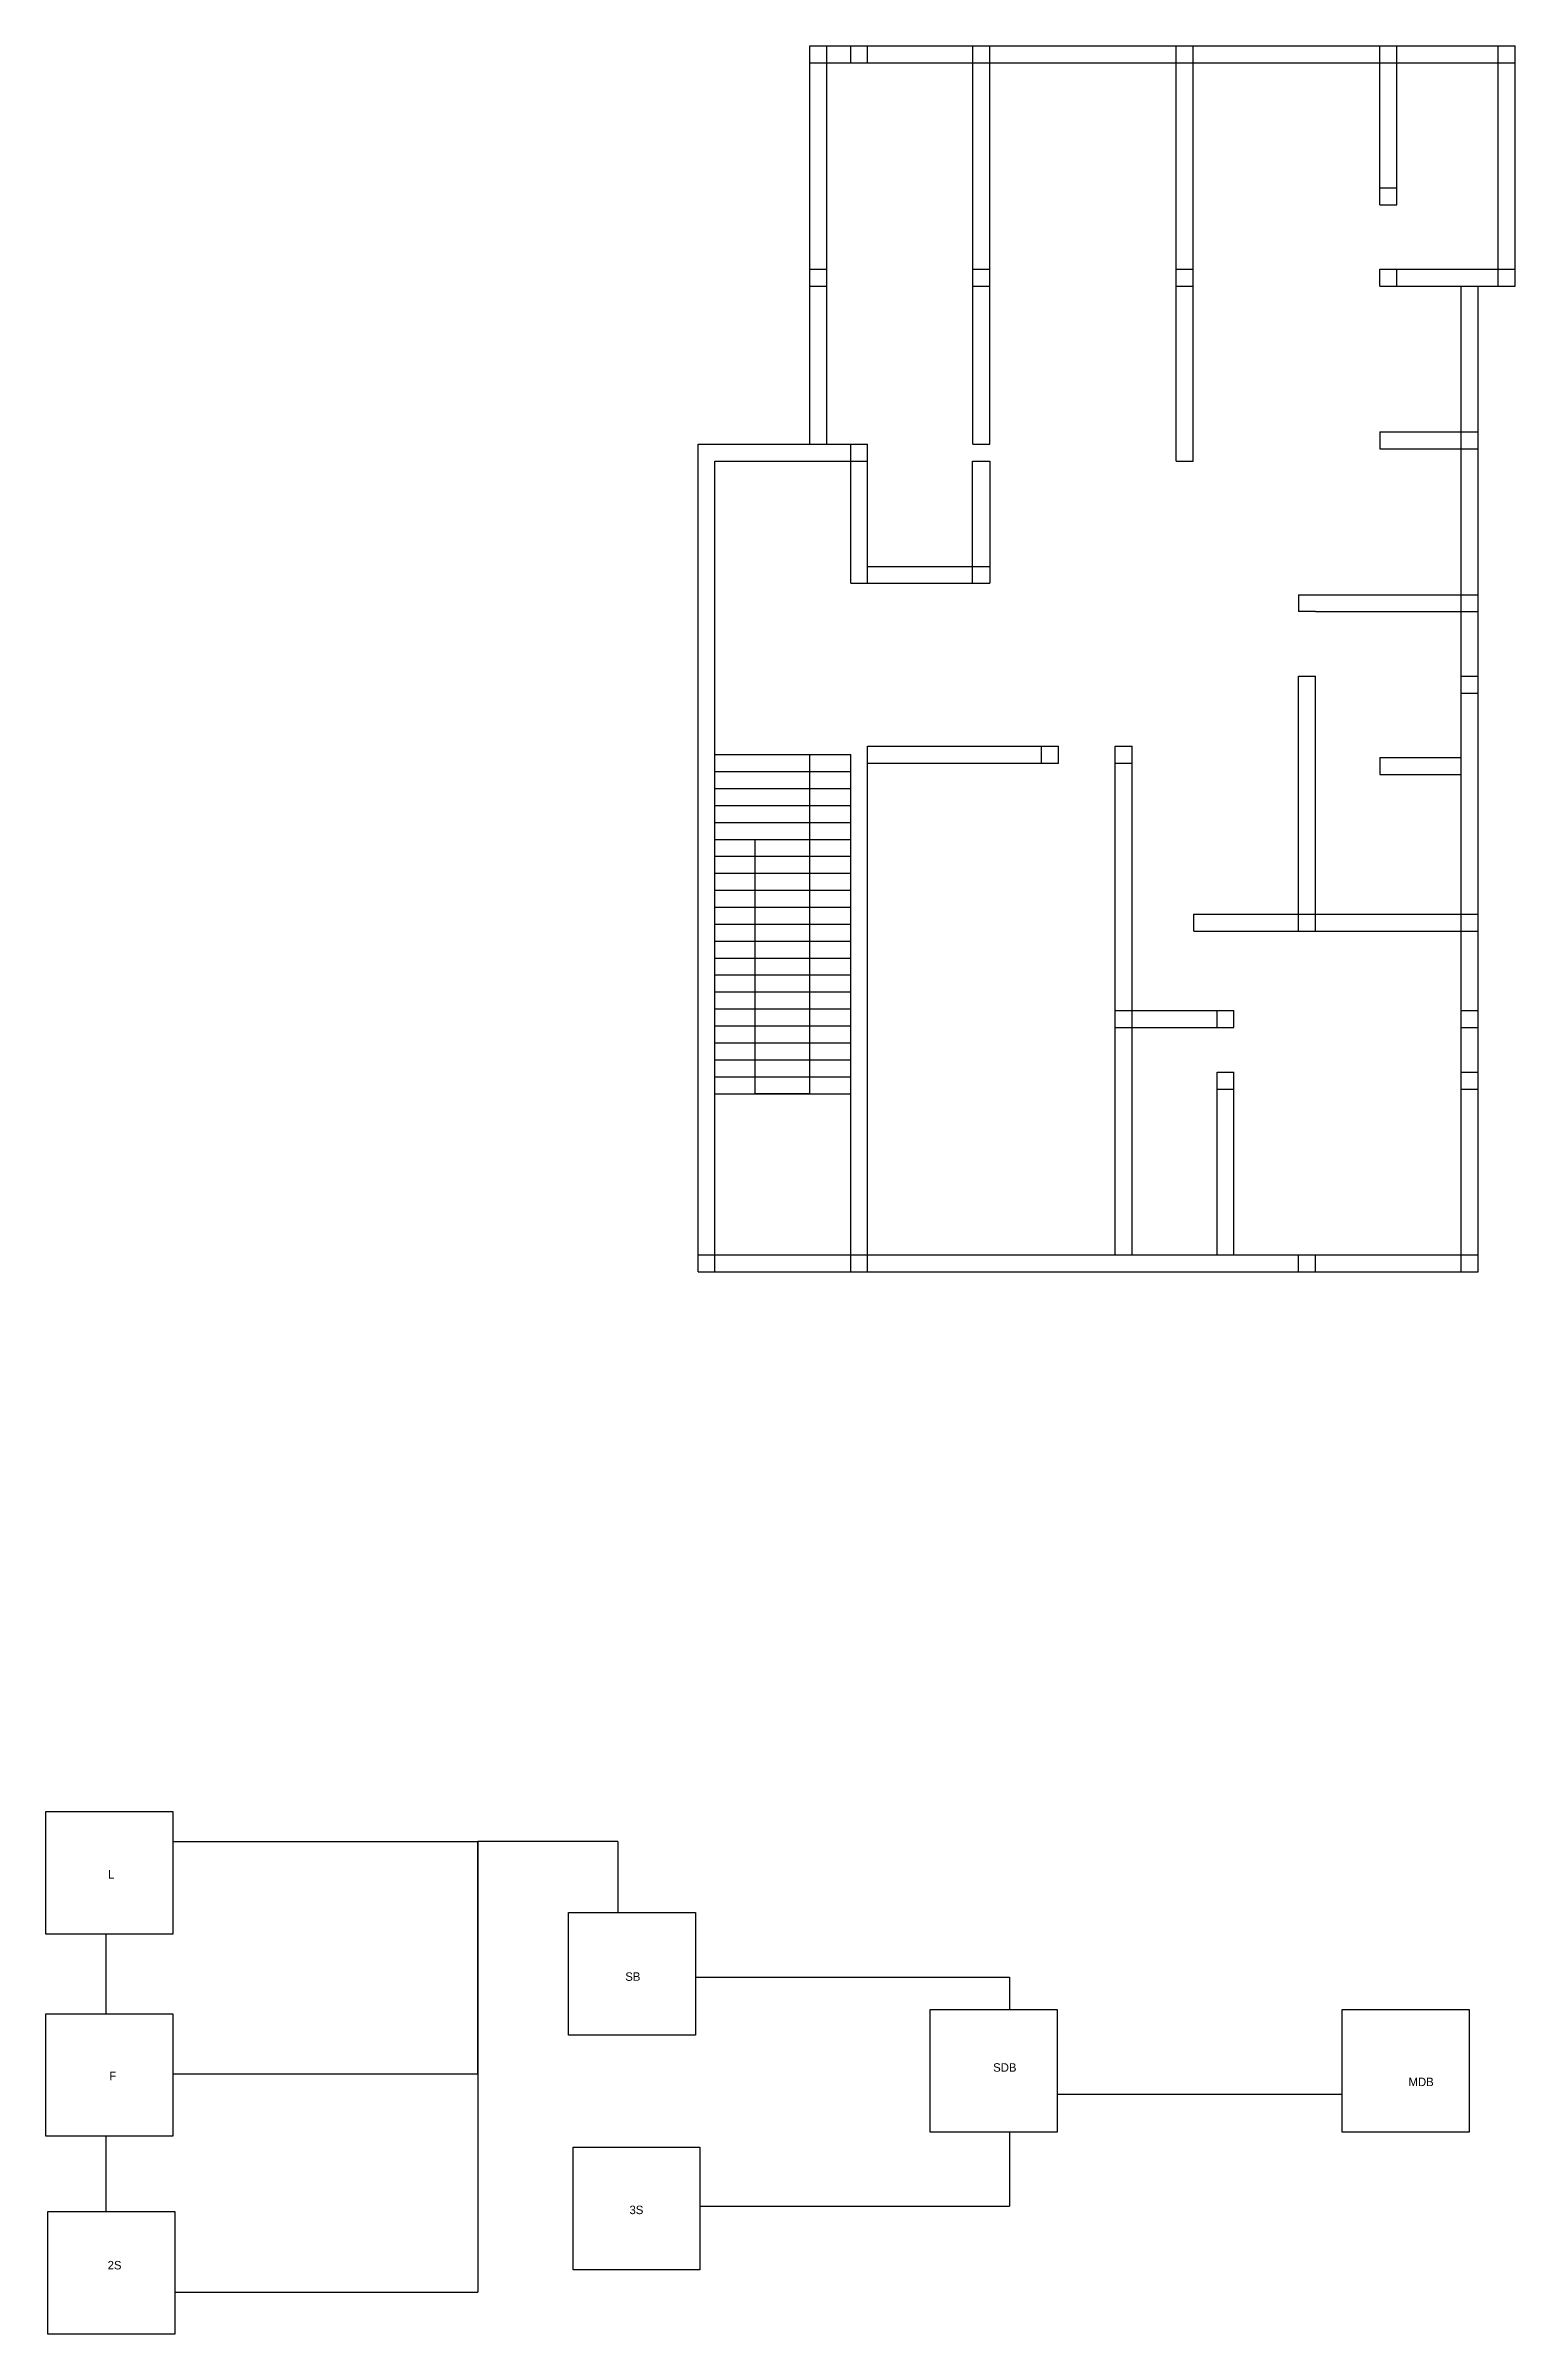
# Model space of a CAD drawing. Header units: inches. Extents: x -1659 to -49, y -539 to 810.
# Drawn here: x -915 to -49, y -539 to 810 of the extents above; entities that cross this region are included whole.
import ezdxf

# ---------------------------------------------------------------- set-up
doc = ezdxf.new("R2010")
doc.units = ezdxf.units.IN
doc.header["$MEASUREMENT"] = 0

msp = doc.modelspace()

# ---------------------------------------------------------------- texts
for s, p in [('L', (-878.5, -270.6)), ('SB', (-573.6, -330.9)), ('F', (-877.8, -389.5)), ('SDB', (-356.7, -384.5)), ('MDB', (-111.8, -393)), ('3S', (-571.1, -468.5)), ('2S', (-878.8, -501.1))]:
    msp.add_text(s, height=5).set_placement(p)

# ---------------------------------------------------------------- linework, layer by layer
for p, q in [((-464.7, 810.3), (-48.9, 810.3)), ((-464.7, 575.3), (-464.7, 810.3)), ((-454.7, 575.3), (-454.7, 810.3)), ((-454.7, 575.3), (-454.7, 810.3)), ((-440.7, 800.3), (-440.7, 810.3)), ((-430.7, 800.3), (-430.7, 810.3)), ((-368.7, 575.3), (-368.7, 810.3)), ((-358.7, 575.3), (-358.7, 810.3)), ((-248.7, 565.3), (-248.7, 810.3)), ((-238.7, 565.3), (-238.7, 810.3)), ((-128.7, 716.6), (-128.7, 810.3)), ((-118.7, 716.6), (-118.7, 810.3)), ((-58.9, 668.6), (-58.9, 810.3)), ((-48.9, 668.6), (-48.9, 810.3)), ((-464.7, 800.3), (-48.9, 800.3)), ((-464.7, 800.3), (-358.7, 800.3)), ((-248.7, 800.3), (-48.9, 800.3)), ((-128.7, 726.6), (-118.7, 726.6)), ((-128.7, 716.6), (-118.7, 716.6)), ((-464.7, 678.6), (-454.7, 678.6)), ((-368.7, 678.6), (-358.7, 678.6)), ((-248.7, 678.6), (-238.7, 678.6)), ((-128.7, 668.6), (-128.7, 678.6)), ((-128.7, 678.6), (-48.9, 678.6)), ((-118.7, 668.6), (-118.7, 678.6)), ((-464.7, 668.6), (-454.7, 668.6)), ((-368.7, 668.6), (-358.7, 668.6)), ((-248.7, 668.6), (-238.7, 668.6)), ((-128.7, 668.6), (-48.9, 668.6)), ((-80.7, 572.6), (-80.7, 668.6)), ((-70.7, 572.6), (-70.7, 668.6)), ((-128.7, 582.6), (-70.7, 582.6)), ((-128.7, 582.6), (-128.7, 572.6)), ((-530.7, 87.3), (-530.7, 575.3)), ((-530.7, 575.3), (-430.7, 575.3)), ((-440.7, 493.3), (-440.7, 575.3)), ((-430.7, 493.3), (-430.7, 575.3)), ((-368.7, 575.3), (-358.7, 575.3)), ((-128.7, 572.6), (-70.7, 572.6)), ((-80.7, 397.3), (-80.7, 572.6)), ((-70.7, 397.3), (-70.7, 572.6)), ((-520.7, 87.3), (-520.7, 565.3)), ((-520.7, 565.3), (-430.7, 565.3)), ((-368.8, 493.3), (-368.8, 565.3)), ((-368.8, 565.3), (-358.7, 565.3)), ((-368.8, 565.3), (-358.7, 565.3)), ((-358.7, 565.3), (-358.7, 493.3)), ((-248.7, 565.3), (-238.7, 565.3)), ((-430.7, 503.3), (-358.7, 503.3)), ((-440.7, 493.3), (-430.7, 493.3)), ((-430.7, 493.3), (-368.8, 493.3)), ((-368.8, 493.3), (-368.8, 493.3)), ((-368.8, 493.3), (-358.7, 493.3)), ((-358.7, 493.6), (-358.7, 493.6)), ((-176.7, 486.6), (-70.7, 486.6)), ((-176.7, 486.6), (-176.7, 476.6)), ((-166.7, 476.6), (-176.7, 476.6)), ((-176.7, 476.6), (-176.7, 476.6)), ((-166.7, 476.6), (-70.7, 476.6)), ((-176.7, 288.2), (-176.7, 438.6)), ((-176.7, 438.6), (-166.7, 438.6)), ((-166.7, 288.2), (-166.7, 438.6)), ((-166.7, 288.2), (-166.7, 438.6)), ((-80.7, 438.6), (-70.7, 438.6)), ((-80.7, 438.6), (-70.7, 438.6)), ((-80.7, 428.6), (-70.7, 428.6)), ((-80.7, 428.6), (-70.7, 428.6)), ((-520.7, 387.3), (-520.7, 397.3)), ((-520.7, 392.3), (-440.7, 392.3)), ((-464.9, 392.3), (-464.9, 192.3)), ((-440.7, 87.3), (-440.7, 392.3)), ((-430.7, 87.3), (-430.7, 397.3)), ((-430.7, 397.3), (-318.1, 397.3)), ((-328.1, 387.3), (-328.1, 397.3)), ((-328.1, 387.3), (-328.1, 397.3)), ((-328.1, 387.3), (-328.1, 397.3)), ((-318.1, 387.3), (-318.1, 397.3)), ((-284.7, 97.3), (-284.7, 397.3)), ((-284.7, 397.3), (-274.7, 397.3)), ((-274.7, 97.3), (-274.7, 397.3)), ((-80.7, 87.3), (-80.7, 397.3)), ((-70.7, 87.3), (-70.7, 397.3)), ((-520.7, 382.3), (-440.7, 382.3)), ((-430.7, 387.3), (-318.1, 387.3)), ((-284.7, 387.3), (-274.7, 387.3)), ((-128.7, 390.6), (-80.7, 390.6)), ((-128.7, 390.6), (-128.7, 380.6)), ((-128.7, 380.6), (-80.7, 380.6)), ((-520.7, 372.3), (-440.7, 372.3)), ((-520.7, 362.3), (-440.7, 362.3)), ((-520.7, 352.3), (-440.7, 352.3)), ((-520.7, 342.3), (-440.7, 342.3)), ((-497, 192.3), (-497, 342.3)), ((-520.7, 332.3), (-440.7, 332.3)), ((-520.7, 322.3), (-440.7, 322.3)), ((-520.7, 312.3), (-440.7, 312.3)), ((-520.7, 302.3), (-440.7, 302.3)), ((-238.4, 298.2), (-70.7, 298.2)), ((-238.4, 288.2), (-238.4, 298.2)), ((-520.7, 292.3), (-440.7, 292.3)), ((-238.4, 288.2), (-70.7, 288.2)), ((-520.7, 282.3), (-440.7, 282.3)), ((-520.7, 272.3), (-440.7, 272.3)), ((-520.7, 262.3), (-440.7, 262.3)), ((-520.7, 252.3), (-440.7, 252.3)), ((-520.7, 242.3), (-440.7, 242.3)), ((-520.7, 241.3), (-520.7, 241.3)), ((-520.7, 232.3), (-440.7, 232.3)), ((-440.7, 231.3), (-440.7, 241.3)), ((-284.7, 241.3), (-214.7, 241.3)), ((-284.7, 231.3), (-214.7, 231.3)), ((-224.7, 231.3), (-224.7, 241.3)), ((-214.7, 231.3), (-214.7, 241.3)), ((-80.7, 241.3), (-70.7, 241.3)), ((-80.7, 231.3), (-70.7, 231.3)), ((-520.7, 222.3), (-440.7, 222.3)), ((-520.7, 212.3), (-440.7, 212.3)), ((-224.7, 97.3), (-224.7, 205)), ((-224.7, 205), (-214.7, 205)), ((-214.7, 97.3), (-214.7, 205)), ((-80.7, 205), (-70.7, 205)), ((-520.7, 202.3), (-440.7, 202.3)), ((-520.7, 192.3), (-440.7, 192.3)), ((-464.9, 192.3), (-497, 192.3)), ((-224.7, 195), (-214.7, 195)), ((-80.7, 195), (-70.7, 195)), ((-530.7, 97.3), (-70.7, 97.3)), ((-176.7, 87.3), (-176.7, 97.3)), ((-166.7, 87.3), (-166.7, 97.3)), ((-166.7, 87.3), (-166.7, 97.3)), ((-530.7, 87.3), (-70.7, 87.3)), ((-660.6, -385.8), (-660.6, -248.8)), ((-660.6, -248.8), (-660.6, -514.6)), ((-879.8, -303.4), (-879.8, -350.3)), ((-347.1, -328.8), (-347.1, -347.8)), ((-879.8, -422.6), (-879.8, -467)), ((-347.1, -420.1), (-347.1, -463.7)), ((-673, -514.6), (-660.6, -514.6))]:
    msp.add_line(p, q)
at = {"color": 1}
for p, q in [((-840.4, -248.8), (-660.6, -248.8)), ((-578, -248.8), (-660.6, -248.8)), ((-578, -248.8), (-578, -290.7)), ((-840.4, -385.8), (-660.6, -385.8)), ((-839.1, -514.6), (-673, -514.6))]:
    msp.add_line(p, q, dxfattribs=at)
at = {"color": 3}
for p, q in [((-532.1, -328.8), (-347.1, -328.8)), ((-319, -397.7), (-150.9, -397.7)), ((-529.6, -463.7), (-347.1, -463.7))]:
    msp.add_line(p, q, dxfattribs=at)
for points in [[(-915.3, -231.1), (-840.4, -231.1), (-840.4, -303.4), (-915.3, -303.4)], [(-607, -290.7), (-532.1, -290.7), (-532.1, -363), (-607, -363)], [(-915.3, -350.3), (-840.4, -350.3), (-840.4, -422.6), (-915.3, -422.6)], [(-393.9, -347.8), (-319, -347.8), (-319, -420.1), (-393.9, -420.1)], [(-150.9, -347.8), (-76.1, -347.8), (-76.1, -420.1), (-150.9, -420.1)], [(-604.4, -429), (-529.6, -429), (-529.6, -501.3), (-604.4, -501.3)], [(-914, -467), (-839.1, -467), (-839.1, -539.3), (-914, -539.3)]]:
    msp.add_lwpolyline(points, close=True)

msp.set_redraw_order([(e.dxf.handle, doc.entitydb.next_handle()) for e in msp.query("TEXT MTEXT ATTDEF DIMENSION ARC_DIMENSION")])  # texts and dimensions are drawn at this point

doc.saveas('drawing.dxf')
